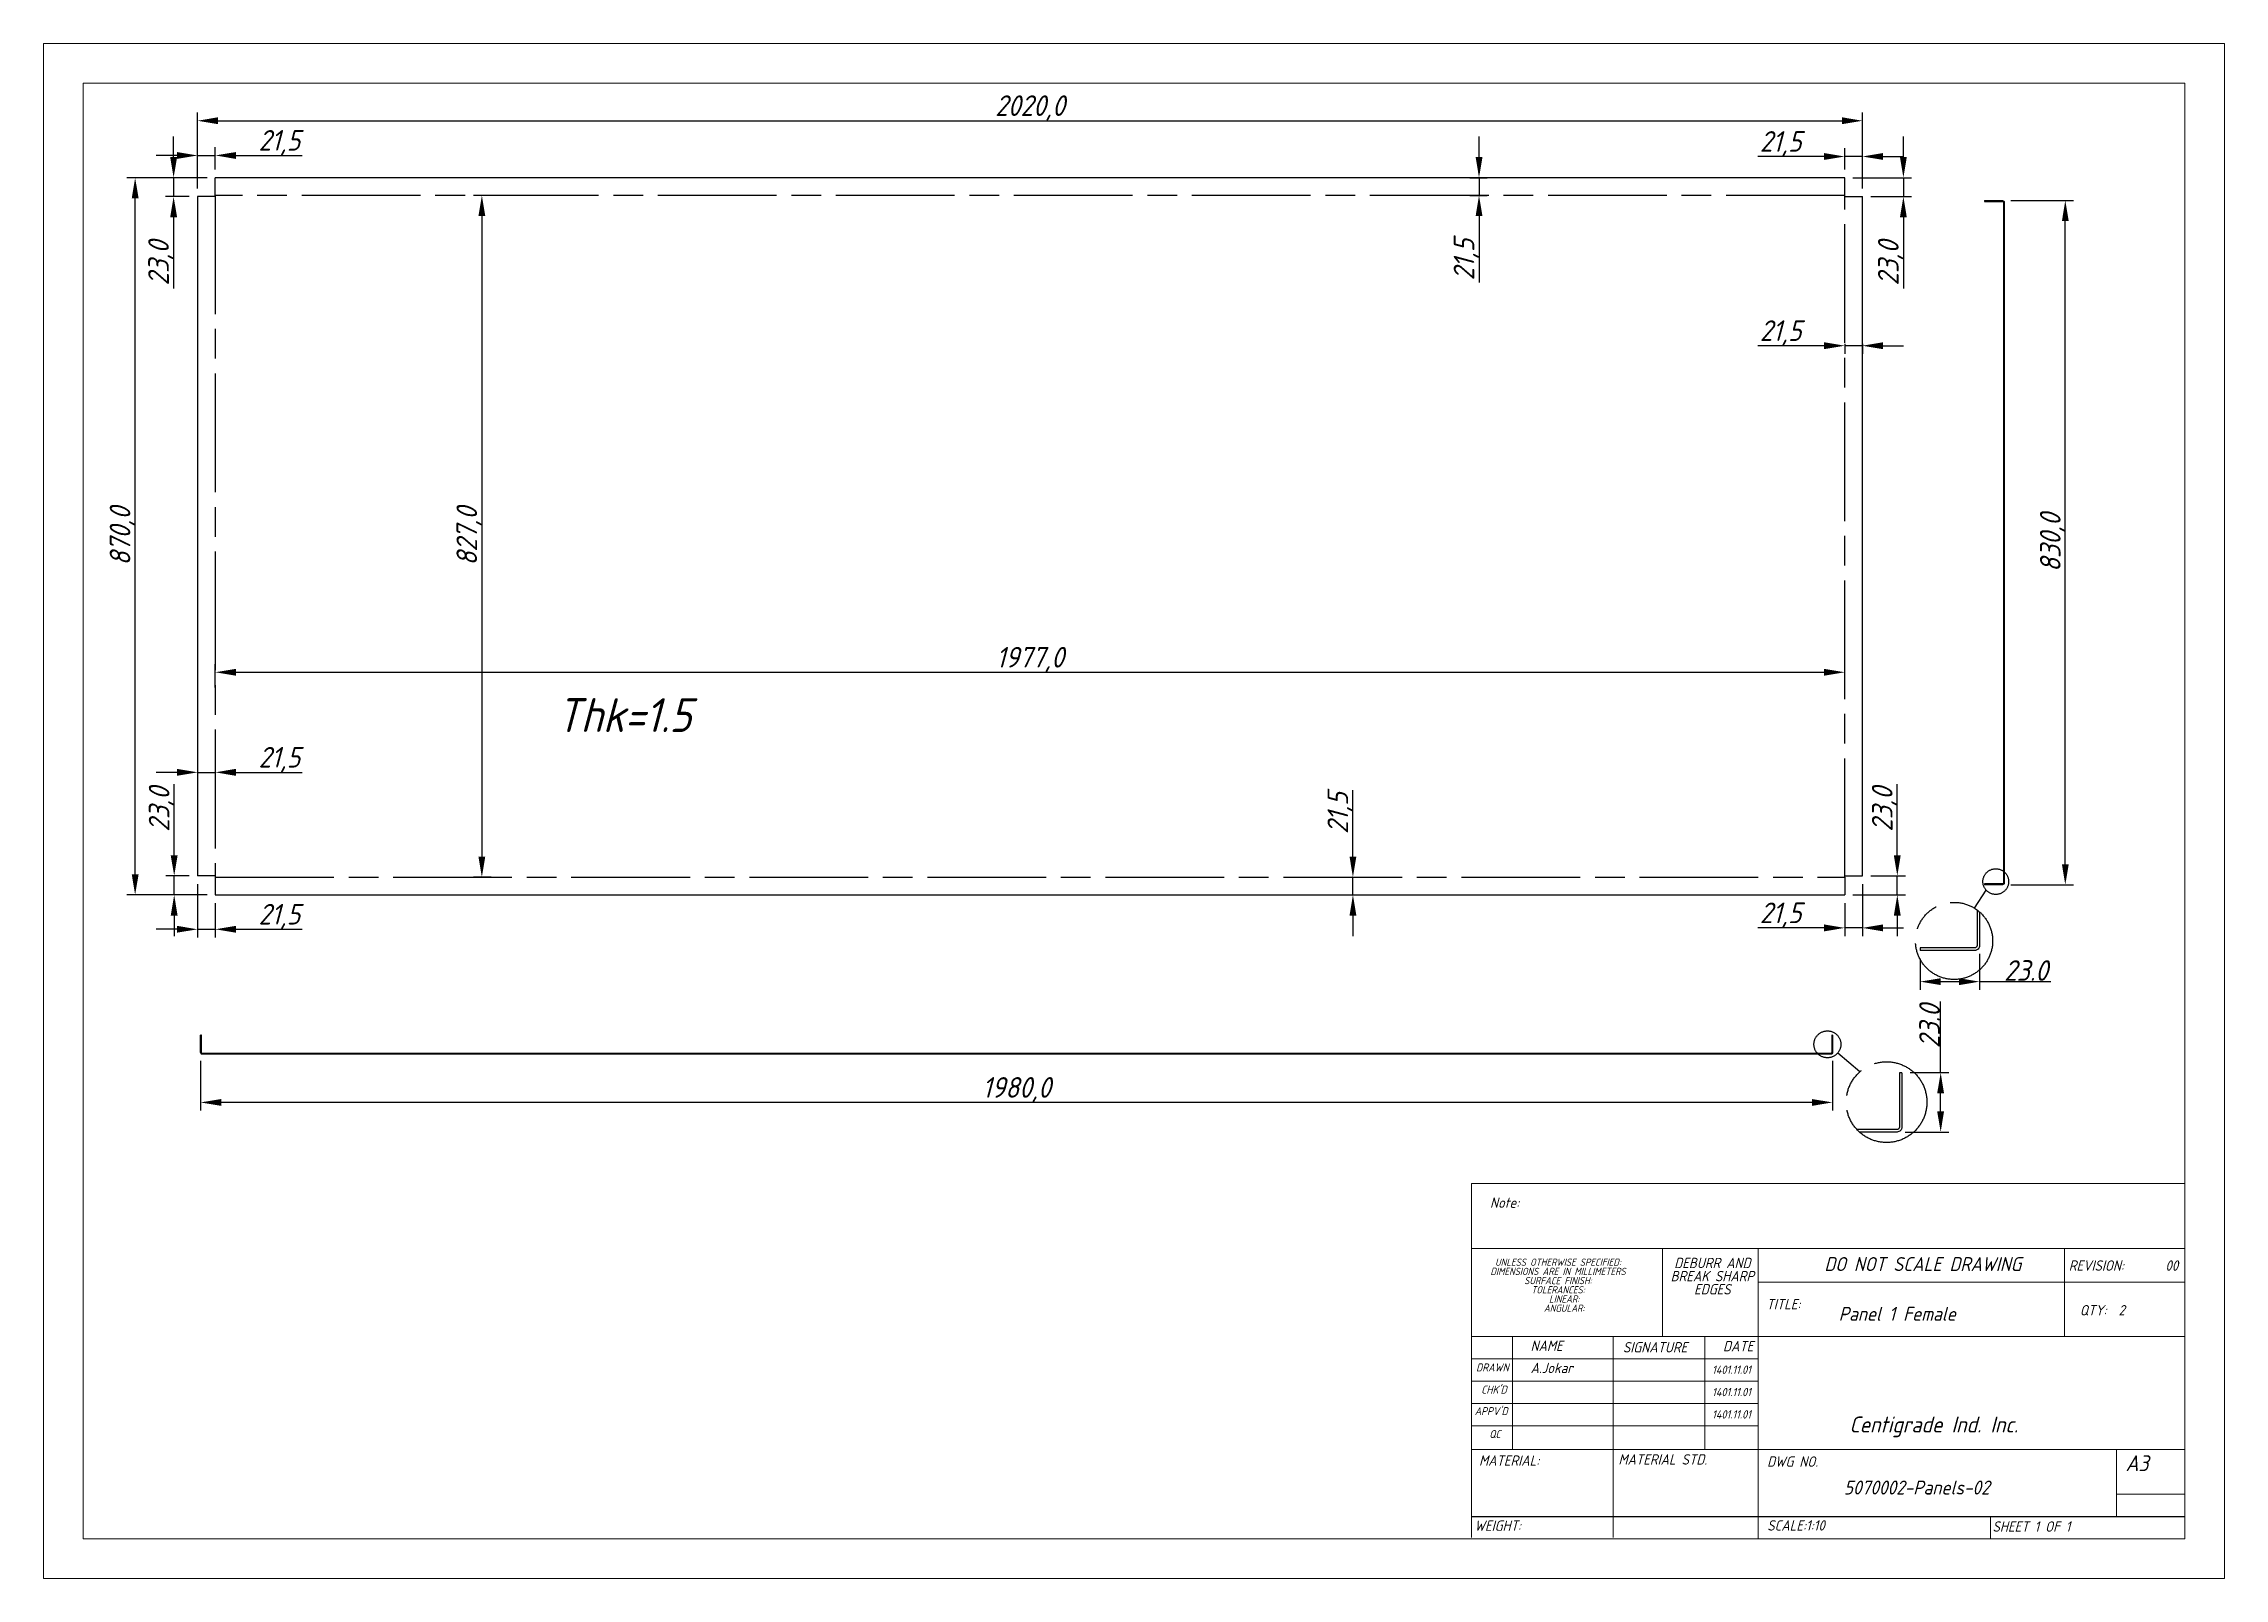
# Model space of a CAD drawing. Header units: inches. Extents: x 18597 to 101525, y -10106 to 51.
# Drawn here: x 21686 to 24332, y -2195 to -333 of the extents above; entities that cross this region are included whole.
import ezdxf

# ---------------------------------------------------------------- set-up
doc = ezdxf.new("R2010")
doc.units = ezdxf.units.IN
doc.header["$LTSCALE"] = 6
doc.header["$MEASUREMENT"] = 0
doc.linetypes.add('ACAD_ISO08W100', pattern=[36, 24, -3, 6, -3])
doc.linetypes.add('SLD-Solid', pattern=[0])
doc.styles.add('GENISO', font='geniso.shx', dxfattribs={"oblique": 15})
doc.dimstyles.new('Scale', dxfattribs={"dimscale": 10, "dimtxt": 2.5, "dimasz": 2.5, "dimexe": 1, "dimexo": 1, "dimgap": 0.1, "dimtad": 1, "dimdec": 1, "dimzin": 0, "dimtxsty": 'GENISO', "dimcen": 2.5, "dimclrd": 1, "dimclre": 1, "dimclrt": 256, "dimadec": 0, "dimazin": 0, "dimtfac": 1, "dimtdec": 1, "dimtmove": 0, "dimatfit": 3, "dimfxl": 1, "dimtzin": 0, "dimlwd": -1, "dimlwe": -1, "dimarcsym": 0})

msp = doc.modelspace()

# ---------------------------------------------------------------- texts
at = {"style": 'GENISO', "oblique": 15}
msp.add_text('Thk=1.5', height=40.989, dxfattribs=at).set_placement((22308.37, -1168.06))
at = {"attachment_point": 5, "style": 'GENISO'}
for s, insert, char_height in [('Note:', (23458.75, -1739), 12.57), ('DIMENSIONS ARE IN MILLIMETERS', (23523.54, -1822.37), 8.7992), ('UNLESS OTHERWISE SPECIFIED:', (23523.54, -1811.22), 8.7992), ('BREAK SHARP', (23710.77, -1828.11), 12.5702), ('DEBURR AND', (23710.77, -1812.17), 12.57), ('DO NOT SCALE DRAWING', (23966.15, -1813.49), 16.9215), ('REVISION:       00', (24209.59, -1815.28), 12.5702), ('SURFACE FINISH:', (23523.54, -1833.53), 8.7992), ('TOLERANCES:', (23523.54, -1844.69), 8.7992), ('LINEAR:', (23531.07, -1855.84), 8.799), ('EDGES', (23710.77, -1844.05), 12.57), ('ANGULAR:', (23531.07, -1867), 8.799), ('TITLE:', (23797.04, -1862.06), 12.57), ('Panel 1 Female', (23935.14, -1873.84), 16.9215), ('QTY:  2', (24183.95, -1869.47), 12.57), ('NAME', (23509.72, -1912.61), 12.57), ('SIGNATURE', (23641.33, -1914.41), 12.57), ('DATE', (23742.14, -1913.01), 12.57), ('DRAWN', (23443.96, -1938.86), 9.669), ('A.Jokar', (23515.88, -1939.51), 12.57), ('1401.11.01', (23734.01, -1941.64), 10.056), ("CHK'D", (23445.85, -1965.78), 9.669), ('1401.11.01', (23734.01, -1968.74), 10.056), ("APPV'D", (23442.42, -1991.9), 9.669), ('1401.11.01', (23734.01, -1995.84), 10.056), ('Centigrade Ind. Inc.', (23979.38, -2011), 19.3388), ('QC', (23447.03, -2019.63), 9.669), ('MATERIAL:', (23464.25, -2051.87), 12.57), ('MATERIAL STD.', (23650.59, -2050.45), 12.5702), ('DWG NO.', (23808.11, -2053.08), 12.57), ('A3', (24226.02, -2055.07), 19.339), ('5070002-Panels-02', (23958.77, -2084.56), 16.9215), ('WEIGHT:', (23450.43, -2130.82), 12.57), ('SCALE:1:10', (23812.28, -2130.52), 12.57), ('SHEET 1 OF 1', (24097.94, -2131.86), 12.5702)]:
    msp.add_mtext(s, dxfattribs=dict(at, insert=insert, char_height=char_height))

# ---------------------------------------------------------------- blocks, each defined once
blk = doc.blocks.new('*D23')
at = {"color": 1, "transparency": 16777216}
for p, q in [((23987.8, -1581.3), (23987.8, -1494.8)), ((23950.8, -1581.3), (23997.8, -1581.3)), ((23987.8, -1628.3), (23987.8, -1606.3)), ((23944.8, -1653.3), (23997.8, -1653.3))]:
    blk.add_line(p, q, dxfattribs=at)
for points in [[(23983.6, -1606.3), (23991.9, -1606.3), (23987.8, -1581.3)], [(23983.6, -1628.3), (23991.9, -1628.3), (23987.8, -1653.3)]]:
    blk.add_solid(points, dxfattribs=at)
at = {"layer": 'Defpoints', "color": 0, "transparency": 16777216}
for p in [(23940.8, -1581.3), (23987.8, -1581.3), (23934.8, -1653.3)]:
    blk.add_point(p, dxfattribs=at)
at = {"transparency": 16777216, "insert": (23974.3, -1525), "char_height": 25, "attachment_point": 5, "rotation": 90, "style": 'GENISO'}
blk.add_mtext('23.0', dxfattribs=at)
blk = doc.blocks.new('*D24')
at = {"color": 1, "transparency": 16777216}
for p, q in [((23963, -1443.1), (23963, -1480.9)), ((24035, -1437.1), (24035, -1480.9)), ((23988, -1470.9), (24010, -1470.9)), ((24035, -1470.9), (24121.4, -1470.9))]:
    blk.add_line(p, q, dxfattribs=at)
for points in [[(23988, -1466.7), (23988, -1475.1), (23963, -1470.9)], [(24010, -1466.7), (24010, -1475.1), (24035, -1470.9)]]:
    blk.add_solid(points, dxfattribs=at)
at = {"layer": 'Defpoints', "color": 0, "transparency": 16777216}
for p in [(24035, -1427.1), (23963, -1433.1), (24035, -1470.9)]:
    blk.add_point(p, dxfattribs=at)
at = {"transparency": 16777216, "insert": (24091.3, -1457.4), "char_height": 25, "attachment_point": 5, "style": 'GENISO'}
blk.add_mtext('23.0', dxfattribs=at)
blk = doc.blocks.new('*D25')
at = {"color": 1, "transparency": 16777216}
for p, q in [((21876.6, -1567), (21876.6, -1627.4)), ((23856.6, -1567), (23856.6, -1627.4)), ((23831.6, -1617.4), (21901.6, -1617.4))]:
    blk.add_line(p, q, dxfattribs=at)
for points in [[(21901.6, -1613.3), (21901.6, -1621.6), (21876.6, -1617.4)], [(23831.6, -1613.3), (23831.6, -1621.6), (23856.6, -1617.4)]]:
    blk.add_solid(points, dxfattribs=at)
at = {"layer": 'Defpoints', "color": 0, "transparency": 16777216}
for p in [(21876.6, -1557), (23856.6, -1557), (21876.6, -1617.4)]:
    blk.add_point(p, dxfattribs=at)
at = {"transparency": 16777216, "insert": (22866.6, -1602.1), "char_height": 25, "attachment_point": 5, "style": 'GENISO'}
blk.add_mtext('1980,0', dxfattribs=at)
blk = doc.blocks.new('*D26')
at = {"color": 1, "transparency": 16777216}
for p, q in [((24073, -523.4), (24149, -523.4)), ((24139, -1328.4), (24139, -548.4)), ((24073, -1353.4), (24149, -1353.4))]:
    blk.add_line(p, q, dxfattribs=at)
for points in [[(24134.9, -548.4), (24143.2, -548.4), (24139, -523.4)], [(24134.9, -1328.4), (24143.2, -1328.4), (24139, -1353.4)]]:
    blk.add_solid(points, dxfattribs=at)
at = {"layer": 'Defpoints', "color": 0, "transparency": 16777216}
for p in [(24063, -523.4), (24139, -523.4), (24063, -1353.4)]:
    blk.add_point(p, dxfattribs=at)
at = {"transparency": 16777216, "insert": (24123.7, -938.4), "char_height": 25, "attachment_point": 5, "rotation": 90, "style": 'GENISO'}
blk.add_mtext('830,0', dxfattribs=at)
blk = doc.blocks.new('*D27')
at = {"color": 1, "transparency": 16777216}
for p, q in [((22229, -517.2), (22207.9, -517.2)), ((22217.9, -542.2), (22217.9, -1319.2)), ((22229, -1344.2), (22207.9, -1344.2))]:
    blk.add_line(p, q, dxfattribs=at)
for points in [[(22213.7, -542.2), (22222, -542.2), (22217.9, -517.2)], [(22213.7, -1319.2), (22222, -1319.2), (22217.9, -1344.2)]]:
    blk.add_solid(points, dxfattribs=at)
at = {"layer": 'Defpoints', "color": 0, "transparency": 16777216}
for p in [(22239, -517.2), (22217.9, -1344.2), (22239, -1344.2)]:
    blk.add_point(p, dxfattribs=at)
at = {"transparency": 16777216, "insert": (22202.5, -930.7), "char_height": 25, "attachment_point": 5, "rotation": 90, "style": 'GENISO'}
blk.add_mtext('827,0', dxfattribs=at)
blk = doc.blocks.new('*D28')
at = {"color": 1, "transparency": 16777216}
for p, q in [((21894.4, -1114.1), (21894.4, -1085.6)), ((21919.4, -1095.6), (23846.4, -1095.6)), ((23871.4, -1114.1), (23871.4, -1085.6))]:
    blk.add_line(p, q, dxfattribs=at)
for points in [[(21919.4, -1091.5), (21919.4, -1099.8), (21894.4, -1095.6)], [(23846.4, -1091.5), (23846.4, -1099.8), (23871.4, -1095.6)]]:
    blk.add_solid(points, dxfattribs=at)
at = {"layer": 'Defpoints', "color": 0, "transparency": 16777216}
for p in [(23871.4, -1095.6), (21894.4, -1124.1), (23871.4, -1124.1)]:
    blk.add_point(p, dxfattribs=at)
at = {"transparency": 16777216, "insert": (22882.9, -1080.3), "char_height": 25, "attachment_point": 5, "style": 'GENISO'}
blk.add_mtext('1977,0', dxfattribs=at)
blk = doc.blocks.new('*D29')
at = {"color": 1, "transparency": 16777216}
for p, q in [((23846.4, -699.5), (23765.9, -699.5)), ((23871.4, -697.2), (23871.4, -709.5)), ((23892.9, -699.5), (23871.4, -699.5)), ((23892.9, -697.2), (23892.9, -709.5)), ((23917.9, -699.5), (23942.9, -699.5))]:
    blk.add_line(p, q, dxfattribs=at)
for points in [[(23846.4, -695.3), (23846.4, -703.7), (23871.4, -699.5)], [(23917.9, -695.3), (23917.9, -703.7), (23892.9, -699.5)]]:
    blk.add_solid(points, dxfattribs=at)
at = {"layer": 'Defpoints', "color": 0, "transparency": 16777216}
for p in [(23871.4, -687.2), (23892.9, -687.2), (23871.4, -699.5)]:
    blk.add_point(p, dxfattribs=at)
at = {"transparency": 16777216, "insert": (23793.7, -684.1), "char_height": 25, "attachment_point": 5, "style": 'GENISO'}
blk.add_mtext('21,5', dxfattribs=at)
blk = doc.blocks.new('*D30')
at = {"color": 1, "transparency": 16777216}
for p, q in [((23427.7, -470.7), (23427.7, -445.7)), ((23416.7, -495.7), (23437.7, -495.7)), ((23427.7, -495.7), (23427.7, -517.2)), ((23416.7, -517.2), (23437.7, -517.2)), ((23427.7, -542.2), (23427.7, -622.7))]:
    blk.add_line(p, q, dxfattribs=at)
for points in [[(23423.6, -470.7), (23431.9, -470.7), (23427.7, -495.7)], [(23423.6, -542.2), (23431.9, -542.2), (23427.7, -517.2)]]:
    blk.add_solid(points, dxfattribs=at)
at = {"layer": 'Defpoints', "color": 0, "transparency": 16777216}
for p in [(23406.7, -495.7), (23406.7, -517.2), (23427.7, -517.2)]:
    blk.add_point(p, dxfattribs=at)
at = {"transparency": 16777216, "insert": (23412.4, -595), "char_height": 25, "attachment_point": 5, "rotation": 90, "style": 'GENISO'}
blk.add_mtext('21,5', dxfattribs=at)
blk = doc.blocks.new('*D31')
at = {"color": 1, "transparency": 16777216}
for p, q in [((23274.7, -1319.2), (23274.7, -1238.7)), ((23274.7, -1365.7), (23274.7, -1344.2)), ((23274.7, -1390.7), (23274.7, -1415.7))]:
    blk.add_line(p, q, dxfattribs=at)
for points in [[(23270.6, -1319.2), (23278.9, -1319.2), (23274.7, -1344.2)], [(23270.6, -1390.7), (23278.9, -1390.7), (23274.7, -1365.7)]]:
    blk.add_solid(points, dxfattribs=at)
at = {"layer": 'Defpoints', "color": 0, "transparency": 16777216}
for p in [(23274.7, -1344.2), (23274.7, -1344.2), (23274.7, -1365.7)]:
    blk.add_point(p, dxfattribs=at)
at = {"transparency": 16777216, "insert": (23259.3, -1266.4), "char_height": 25, "attachment_point": 5, "rotation": 90, "style": 'GENISO'}
blk.add_mtext('21,5', dxfattribs=at)
blk = doc.blocks.new('*D32')
at = {"color": 1, "transparency": 16777216}
for p, q in [((21847.9, -1217), (21822.9, -1217)), ((21872.9, -1217), (21894.4, -1217)), ((21919.4, -1217), (22000, -1217))]:
    blk.add_line(p, q, dxfattribs=at)
for points in [[(21847.9, -1212.8), (21847.9, -1221.2), (21872.9, -1217)], [(21919.4, -1212.8), (21919.4, -1221.2), (21894.4, -1217)]]:
    blk.add_solid(points, dxfattribs=at)
at = {"layer": 'Defpoints', "color": 0, "transparency": 16777216}
for p in [(21872.9, -1217), (21894.4, -1217), (21894.4, -1217)]:
    blk.add_point(p, dxfattribs=at)
at = {"transparency": 16777216, "insert": (21972.2, -1201.6), "char_height": 25, "attachment_point": 5, "style": 'GENISO'}
blk.add_mtext('21,5', dxfattribs=at)
blk = doc.blocks.new('*D33')
at = {"color": 1, "transparency": 16777216}
for p, q in [((21843.9, -470.7), (21843.9, -445.7)), ((21884.4, -495.7), (21833.9, -495.7)), ((21843.9, -495.7), (21843.9, -518.7)), ((21862.9, -518.7), (21833.9, -518.7)), ((21843.9, -543.7), (21843.9, -630.2))]:
    blk.add_line(p, q, dxfattribs=at)
for points in [[(21839.7, -470.7), (21848.1, -470.7), (21843.9, -495.7)], [(21839.7, -543.7), (21848.1, -543.7), (21843.9, -518.7)]]:
    blk.add_solid(points, dxfattribs=at)
at = {"layer": 'Defpoints', "color": 0, "transparency": 16777216}
for p in [(21894.4, -495.7), (21843.9, -518.7), (21872.9, -518.7)]:
    blk.add_point(p, dxfattribs=at)
at = {"transparency": 16777216, "insert": (21828.5, -599.4), "char_height": 25, "attachment_point": 5, "rotation": 90, "style": 'GENISO'}
blk.add_mtext('23,0', dxfattribs=at)
blk = doc.blocks.new('*D34')
at = {"color": 1, "transparency": 16777216}
for p, q in [((21847.9, -468.7), (21822.9, -468.7)), ((21872.9, -508.7), (21872.9, -458.7)), ((21872.9, -468.7), (21894.4, -468.7)), ((21894.4, -485.7), (21894.4, -458.7)), ((21919.4, -468.7), (22000, -468.7))]:
    blk.add_line(p, q, dxfattribs=at)
for points in [[(21847.9, -464.6), (21847.9, -472.9), (21872.9, -468.7)], [(21919.4, -464.6), (21919.4, -472.9), (21894.4, -468.7)]]:
    blk.add_solid(points, dxfattribs=at)
at = {"layer": 'Defpoints', "color": 0, "transparency": 16777216}
for p in [(21894.4, -468.7), (21894.4, -495.7), (21872.9, -518.7)]:
    blk.add_point(p, dxfattribs=at)
at = {"transparency": 16777216, "insert": (21972.2, -453.3), "char_height": 25, "attachment_point": 5, "style": 'GENISO'}
blk.add_mtext('21,5', dxfattribs=at)
blk = doc.blocks.new('*D35')
at = {"color": 1, "transparency": 16777216}
for p, q in [((23942.6, -470.7), (23942.6, -445.7)), ((23881.4, -495.7), (23952.6, -495.7)), ((23942.6, -495.7), (23942.6, -518.7)), ((23902.9, -518.7), (23952.6, -518.7)), ((23942.6, -543.7), (23942.6, -630.2))]:
    blk.add_line(p, q, dxfattribs=at)
for points in [[(23938.4, -470.7), (23946.7, -470.7), (23942.6, -495.7)], [(23938.4, -543.7), (23946.7, -543.7), (23942.6, -518.7)]]:
    blk.add_solid(points, dxfattribs=at)
at = {"layer": 'Defpoints', "color": 0, "transparency": 16777216}
for p in [(23871.4, -495.7), (23892.9, -518.7), (23942.6, -518.7)]:
    blk.add_point(p, dxfattribs=at)
at = {"transparency": 16777216, "insert": (23927.2, -599.4), "char_height": 25, "attachment_point": 5, "rotation": 90, "style": 'GENISO'}
blk.add_mtext('23,0', dxfattribs=at)
blk = doc.blocks.new('*D36')
at = {"color": 1, "transparency": 16777216}
for p, q in [((23846.4, -470), (23765.9, -470)), ((23871.4, -485.7), (23871.4, -460)), ((23892.9, -470), (23871.4, -470)), ((23892.9, -508.7), (23892.9, -460)), ((23917.9, -470), (23942.9, -470))]:
    blk.add_line(p, q, dxfattribs=at)
for points in [[(23846.4, -465.8), (23846.4, -474.1), (23871.4, -470)], [(23917.9, -465.8), (23917.9, -474.1), (23892.9, -470)]]:
    blk.add_solid(points, dxfattribs=at)
at = {"layer": 'Defpoints', "color": 0, "transparency": 16777216}
for p in [(23871.4, -470), (23871.4, -495.7), (23892.9, -518.7)]:
    blk.add_point(p, dxfattribs=at)
at = {"transparency": 16777216, "insert": (23793.7, -454.6), "char_height": 25, "attachment_point": 5, "style": 'GENISO'}
blk.add_mtext('21,5', dxfattribs=at)
blk = doc.blocks.new('*D37')
at = {"color": 1, "transparency": 16777216}
for p, q in [((23935.2, -1317.7), (23935.2, -1231.2)), ((23902.9, -1342.7), (23945.2, -1342.7)), ((23935.2, -1365.7), (23935.2, -1342.7)), ((23881.4, -1365.7), (23945.2, -1365.7)), ((23935.2, -1390.7), (23935.2, -1415.7))]:
    blk.add_line(p, q, dxfattribs=at)
for points in [[(23931, -1317.7), (23939.3, -1317.7), (23935.2, -1342.7)], [(23931, -1390.7), (23939.3, -1390.7), (23935.2, -1365.7)]]:
    blk.add_solid(points, dxfattribs=at)
at = {"layer": 'Defpoints', "color": 0, "transparency": 16777216}
for p in [(23892.9, -1342.7), (23935.2, -1342.7), (23871.4, -1365.7)]:
    blk.add_point(p, dxfattribs=at)
at = {"transparency": 16777216, "insert": (23919.8, -1262), "char_height": 25, "attachment_point": 5, "rotation": 90, "style": 'GENISO'}
blk.add_mtext('23,0', dxfattribs=at)
blk = doc.blocks.new('*D38')
at = {"color": 1, "transparency": 16777216}
for p, q in [((23871.4, -1375.7), (23871.4, -1415.7)), ((23892.9, -1352.7), (23892.9, -1415.7)), ((23846.4, -1405.7), (23765.9, -1405.7)), ((23892.9, -1405.7), (23871.4, -1405.7)), ((23917.9, -1405.7), (23942.9, -1405.7))]:
    blk.add_line(p, q, dxfattribs=at)
for points in [[(23846.4, -1401.5), (23846.4, -1409.9), (23871.4, -1405.7)], [(23917.9, -1401.5), (23917.9, -1409.9), (23892.9, -1405.7)]]:
    blk.add_solid(points, dxfattribs=at)
at = {"layer": 'Defpoints', "color": 0, "transparency": 16777216}
for p in [(23892.9, -1342.7), (23871.4, -1365.7), (23871.4, -1405.7)]:
    blk.add_point(p, dxfattribs=at)
at = {"transparency": 16777216, "insert": (23793.7, -1390.3), "char_height": 25, "attachment_point": 5, "style": 'GENISO'}
blk.add_mtext('21,5', dxfattribs=at)
blk = doc.blocks.new('*D39')
at = {"color": 1, "transparency": 16777216}
for p, q in [((21872.9, -1352.7), (21872.9, -1417.4)), ((21894.4, -1375.7), (21894.4, -1417.4)), ((21847.9, -1407.4), (21822.9, -1407.4)), ((21872.9, -1407.4), (21894.4, -1407.4)), ((21919.4, -1407.4), (22000, -1407.4))]:
    blk.add_line(p, q, dxfattribs=at)
for points in [[(21847.9, -1403.2), (21847.9, -1411.5), (21872.9, -1407.4)], [(21919.4, -1403.2), (21919.4, -1411.5), (21894.4, -1407.4)]]:
    blk.add_solid(points, dxfattribs=at)
at = {"layer": 'Defpoints', "color": 0, "transparency": 16777216}
for p in [(21872.9, -1342.7), (21894.4, -1365.7), (21894.4, -1407.4)]:
    blk.add_point(p, dxfattribs=at)
at = {"transparency": 16777216, "insert": (21972.2, -1392), "char_height": 25, "attachment_point": 5, "style": 'GENISO'}
blk.add_mtext('21,5', dxfattribs=at)
blk = doc.blocks.new('*D40')
at = {"color": 1, "transparency": 16777216}
for p, q in [((21844.6, -1317.7), (21844.6, -1231.2)), ((21862.9, -1342.7), (21834.6, -1342.7)), ((21844.6, -1365.7), (21844.6, -1342.7)), ((21884.4, -1365.7), (21834.6, -1365.7)), ((21844.6, -1390.7), (21844.6, -1415.7))]:
    blk.add_line(p, q, dxfattribs=at)
for points in [[(21840.4, -1317.7), (21848.7, -1317.7), (21844.6, -1342.7)], [(21840.4, -1390.7), (21848.7, -1390.7), (21844.6, -1365.7)]]:
    blk.add_solid(points, dxfattribs=at)
at = {"layer": 'Defpoints', "color": 0, "transparency": 16777216}
for p in [(21844.6, -1342.7), (21872.9, -1342.7), (21894.4, -1365.7)]:
    blk.add_point(p, dxfattribs=at)
at = {"transparency": 16777216, "insert": (21829.2, -1262), "char_height": 25, "attachment_point": 5, "rotation": 90, "style": 'GENISO'}
blk.add_mtext('23,0', dxfattribs=at)
blk = doc.blocks.new('*D41')
at = {"color": 1, "transparency": 16777216}
for p, q in [((21884.4, -495.7), (21787.2, -495.7)), ((21797.2, -1340.7), (21797.2, -520.7)), ((21884.4, -1365.7), (21787.2, -1365.7))]:
    blk.add_line(p, q, dxfattribs=at)
for points in [[(21793.1, -520.7), (21801.4, -520.7), (21797.2, -495.7)], [(21793.1, -1340.7), (21801.4, -1340.7), (21797.2, -1365.7)]]:
    blk.add_solid(points, dxfattribs=at)
at = {"layer": 'Defpoints', "color": 0, "transparency": 16777216}
for p in [(21797.2, -495.7), (21894.4, -495.7), (21894.4, -1365.7)]:
    blk.add_point(p, dxfattribs=at)
at = {"transparency": 16777216, "insert": (21781.8, -930.7), "char_height": 25, "attachment_point": 5, "rotation": 90, "style": 'GENISO'}
blk.add_mtext('870,0', dxfattribs=at)
blk = doc.blocks.new('*D42')
at = {"color": 1, "transparency": 16777216}
for p, q in [((21872.9, -508.7), (21872.9, -416.6)), ((23892.9, -508.7), (23892.9, -416.6)), ((21897.9, -426.6), (23867.9, -426.6))]:
    blk.add_line(p, q, dxfattribs=at)
for points in [[(21897.9, -422.4), (21897.9, -430.8), (21872.9, -426.6)], [(23867.9, -422.4), (23867.9, -430.8), (23892.9, -426.6)]]:
    blk.add_solid(points, dxfattribs=at)
at = {"layer": 'Defpoints', "color": 0, "transparency": 16777216}
for p in [(23892.9, -426.6), (21872.9, -518.7), (23892.9, -518.7)]:
    blk.add_point(p, dxfattribs=at)
at = {"transparency": 16777216, "insert": (22882.9, -411.2), "char_height": 25, "attachment_point": 5, "style": 'GENISO'}
blk.add_mtext('2020,0', dxfattribs=at)

# ---------------------------------------------------------------- dimensions: what is measured, and where the dimension line sits
for base, p1, p2, picture, middle in [((23892.92, -426.6), (21872.92, -518.69), (23892.92, -518.69), '*D42', (22882.92, -411.23)), ((21894.42, -468.72), (21872.92, -518.69), (21894.42, -495.69), '*D34', (21972.19, -453.35)), ((23871.42, -469.96), (23892.92, -518.69), (23871.42, -495.69), '*D36', (23793.66, -454.58)), ((23871.42, -699.49), (23892.92, -687.19), (23871.42, -687.19), '*D29', (23793.66, -684.11)), ((23871.42, -1095.63), (21894.42, -1124.1), (23871.42, -1124.1), '*D28', (22882.92, -1080.26)), ((21894.42, -1217), (21872.92, -1217), (21894.42, -1217), '*D32', (21972.19, -1201.62)), ((21894.42, -1407.35), (21872.92, -1342.69), (21894.42, -1365.69), '*D39', (21972.19, -1391.98)), ((23871.42, -1405.71), (23892.92, -1342.69), (23871.42, -1365.69), '*D38', (23793.66, -1390.34)), ((21876.6, -1617.44), (23856.6, -1557.01), (21876.6, -1557.01), '*D25', (22866.6, -1602.07))]:
    dim = msp.add_linear_dim(base=base, p1=p1, p2=p2, dimstyle='Scale')
    dim.commit()
    dim.dimension.update_dxf_attribs({"geometry": picture, "text_midpoint": middle})
for base, p1, p2, picture, middle in [((21843.91, -518.69), (21894.42, -495.69), (21872.92, -518.69), '*D33', (21828.53, -599.42)), ((23427.74, -517.19), (23406.73, -495.69), (23406.73, -517.19), '*D30', (23412.36, -594.96)), ((23942.58, -518.69), (23871.42, -495.69), (23892.92, -518.69), '*D35', (23927.2, -599.42)), ((21797.22, -495.69), (21894.42, -1365.69), (21894.42, -495.69), '*D41', (21781.85, -930.69)), ((22217.86, -1344.19), (22239, -517.19), (22239, -1344.19), '*D27', (22202.49, -930.69)), ((24139.03, -523.41), (24062.95, -1353.41), (24062.95, -523.41), '*D26', (24123.65, -938.41)), ((21844.57, -1342.69), (21894.42, -1365.69), (21872.92, -1342.69), '*D40', (21829.19, -1261.96)), ((23274.73, -1344.19), (23274.73, -1365.69), (23274.73, -1344.19), '*D31', (23259.35, -1266.43)), ((23935.18, -1342.69), (23871.42, -1365.69), (23892.92, -1342.69), '*D37', (23919.8, -1261.96))]:
    dim = msp.add_linear_dim(base=base, p1=p1, p2=p2, angle=90, dimstyle='Scale')
    dim.commit()
    dim.dimension.update_dxf_attribs({"geometry": picture, "text_midpoint": middle})
dim = msp.add_linear_dim(base=(24034.97, -1470.92), p1=(23962.97, -1433.08), p2=(24034.97, -1427.08), text='23.0', dimstyle='Scale')
dim.commit()
dim.dimension.update_dxf_attribs({"geometry": '*D24', "text_midpoint": (24091.33, -1470.92), "dimtype": 160})
dim = msp.add_linear_dim(base=(23987.78, -1581.31), p1=(23934.84, -1653.31), p2=(23940.84, -1581.31), angle=90, text='23.0', dimstyle='Scale')
dim.commit()
dim.dimension.update_dxf_attribs({"geometry": '*D23', "text_midpoint": (23987.78, -1524.96), "dimtype": 160})

# ---------------------------------------------------------------- linework, layer by layer
for p, q in [((21894.42, -517.19), (21894.42, -495.69)), ((23871.42, -517.19), (23871.42, -495.69)), ((21894.42, -518.69), (21872.92, -518.69)), ((23871.42, -518.69), (23892.92, -518.69)), ((24040.95, -523.41), (24040.95, -524.41)), ((21894.42, -1342.69), (21872.92, -1342.69)), ((21894.42, -1344.19), (21894.42, -1365.69)), ((23871.42, -1342.69), (23892.92, -1342.69)), ((23871.42, -1344.19), (23871.42, -1365.69)), ((24040.95, -1352.41), (24040.95, -1353.41)), ((23962.97, -1430.08), (23962.97, -1433.08)), ((21877.6, -1536.01), (21876.6, -1536.01)), ((23856.6, -1536.01), (23855.6, -1536.01)), ((23940.84, -1581.31), (23937.84, -1581.31)), ((23418.41, -2119.83), (24284.22, -2119.83))]:
    msp.add_line(p, q)
at = {"linetype": 'ACAD_ISO08W100'}
for p, q in [((24028.85, -1381.79), (24043.09, -1360.03)), ((23889.83, -1580.28), (23862.85, -1557.47))]:
    msp.add_line(p, q, dxfattribs=at)
at = {"color": 7, "linetype": 'SLD-Solid', "lineweight": 0}
for p, q in [((23418.41, -1715.95), (24284.22, -1715.95)), ((23418.41, -1715.95), (23418.41, -1794.67)), ((23418.41, -1794.67), (24284.22, -1794.67)), ((23418.41, -1794.67), (23418.41, -2145.33)), ((23650.48, -1794.67), (23650.48, -1901.46)), ((23766.52, -1794.67), (23766.52, -2146.92)), ((24138.15, -1901.46), (24138.15, -1794.67)), ((24284.22, -1835.32), (23766.52, -1835.32)), ((24284.22, -1901.46), (23418.41, -1901.46)), ((23468.14, -1901.46), (23468.14, -2038.54)), ((23590.5, -1901.46), (23590.5, -2145.33)), ((23701.48, -1901.46), (23701.48, -2038.54)), ((23766.52, -2145.33), (23766.52, -1901.46)), ((23766.52, -1928.56), (23418.41, -1928.56)), ((23766.52, -1955.66), (23418.41, -1955.66)), ((23766.52, -1982.75), (23418.41, -1982.75)), ((23766.52, -2009.85), (23418.41, -2009.85)), ((23484.72, -2038.54), (23418.41, -2038.54)), ((23484.72, -2038.54), (24284.22, -2038.54)), ((24201.34, -2119.83), (24201.34, -2038.54)), ((24284.22, -2092.73), (24201.34, -2092.73)), ((24048.32, -2146.92), (24048.32, -2119.83))]:
    msp.add_line(p, q, dxfattribs=at)
for points in [[(21686.16, -333.07), (24332.04, -333.07), (24332.04, -2194.74), (21686.16, -2194.74)], [(21733.98, -380.88), (24284.22, -380.88), (24284.22, -2146.92), (21733.98, -2146.92)]]:
    msp.add_lwpolyline(points, close=True, dxfattribs=at)
for points in [[(23871.42, -495.69), (21894.42, -495.69)], [(21872.92, -518.69), (21872.92, -1342.69)], [(23892.92, -1342.69), (23892.92, -518.69)], [(21894.42, -1365.69), (23871.42, -1365.69)]]:
    msp.add_lwpolyline(points)
at = {"linetype": 'ACAD_ISO08W100'}
msp.add_lwpolyline([(23871.42, -1344.19), (23871.42, -517.19), (21894.42, -517.19), (21894.42, -1344.19)], close=True, dxfattribs=at)
for points in [[(24040.95, -523.41), (24062.95, -523.41, -0.4142136), (24064.95, -525.41), (24064.95, -1351.41, -0.4142136), (24062.95, -1353.41), (24040.95, -1353.41)], [(24040.95, -524.41), (24062.95, -524.41, -0.4142136), (24063.95, -525.41), (24063.95, -1351.41, -0.4142136), (24062.95, -1352.41), (24040.95, -1352.41)], [(24031.97, -1383.91), (24031.97, -1427.08, -0.4142136), (24028.97, -1430.08), (23962.97, -1430.08)], [(24034.97, -1386.34), (24034.97, -1427.08, -0.4142136), (24028.97, -1433.08), (23962.97, -1433.08)], [(23856.6, -1536.01), (23856.6, -1557.01, -0.4142136), (23854.6, -1559.01), (21878.6, -1559.01, -0.4142136), (21876.6, -1557.01), (21876.6, -1536.01)], [(23855.6, -1536.01), (23855.6, -1557.01, -0.4142136), (23854.6, -1558.01), (21878.6, -1558.01, -0.4142136), (21877.6, -1557.01), (21877.6, -1536.01)], [(23937.84, -1581.31), (23937.84, -1647.31, -0.4142136), (23934.84, -1650.31), (23886.2, -1650.31)], [(23940.84, -1581.31), (23940.84, -1647.31, -0.4142136), (23934.84, -1653.31), (23889.23, -1653.31)]]:
    msp.add_lwpolyline(points, format="xyb")
for centre, radius in [((24054.65, -1349.55), 15.6), ((24004.07, -1421.51), 46.81), ((23850.38, -1546.93), 16.33), ((23922.17, -1617.07), 48.98)]:
    msp.add_circle(centre, radius, dxfattribs=at)

msp.set_redraw_order([(e.dxf.handle, doc.entitydb.next_handle()) for e in msp.query("TEXT MTEXT ATTDEF DIMENSION ARC_DIMENSION")])  # texts and dimensions are drawn at this point

doc.saveas('drawing.dxf')
